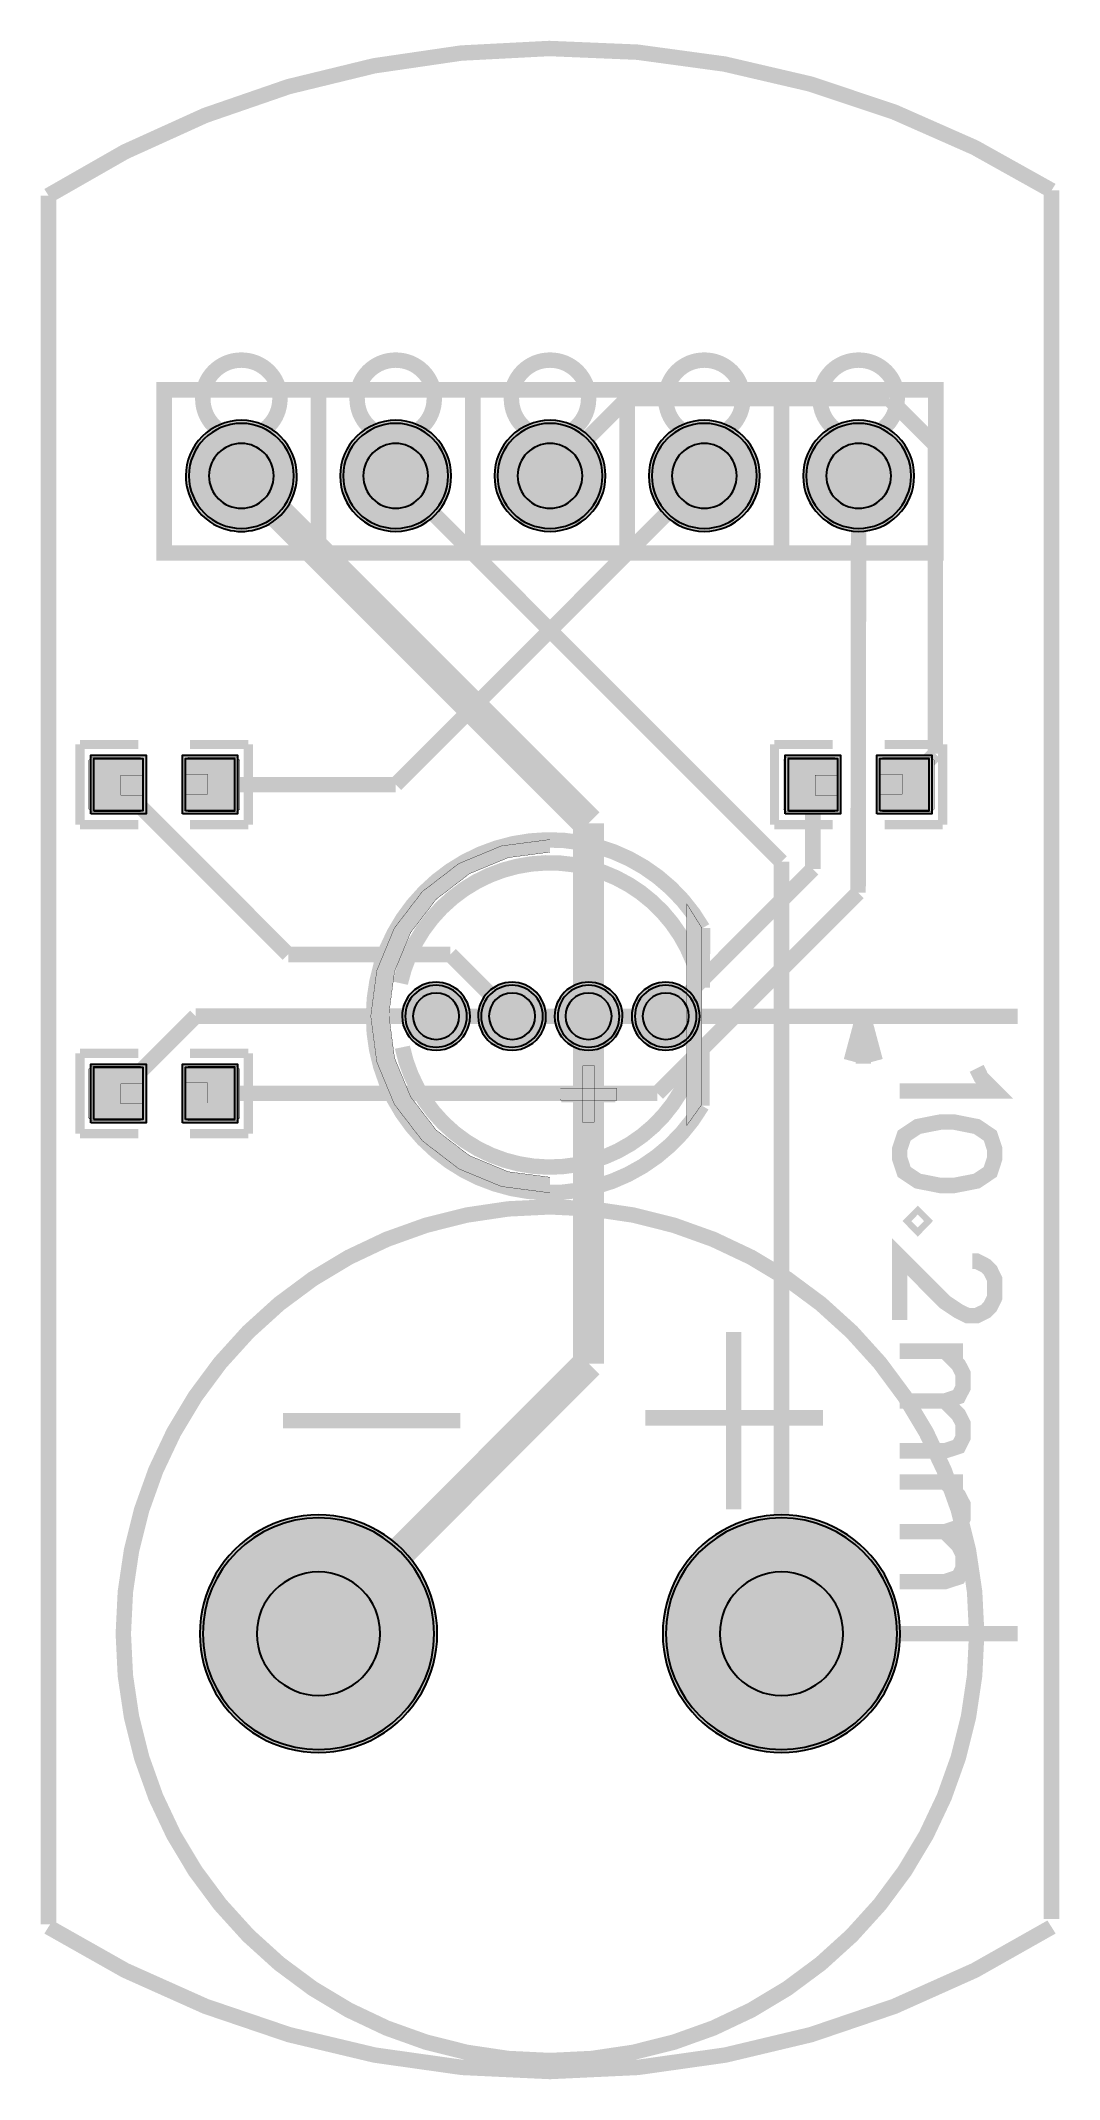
# Model space of a CAD drawing. Header units: millimetres. Extents: x -2 to 14.7, y -30.2 to 3.3.
import ezdxf

# ---------------------------------------------------------------- set-up
doc = ezdxf.new("R2010")
doc.units = ezdxf.units.MM
doc.header["$MEASUREMENT"] = 0
for name, color, linetype, true_color in [('Board-Outline-Layer', 7, 'Continuous', 0xff00ff), ('Bottom-Layer', 7, 'Continuous', 0x0000ff), ('Bottom-Paste-Mask-Layer', 7, 'Continuous', 0x800000), ('Bottom-Solder-Mask-Layer', 7, 'Continuous', 0xaa00ff), ('Document-Layer', 7, 'Continuous', 0xffffff), ('Hole-Layer', 7, 'Continuous', 0x222222), ('Multi-Layer', 7, 'Continuous', 0xc0c0c0), ('Top-Layer', 7, 'Continuous', 0xff0000), ('Top-Paste-Mask-Layer', 7, 'Continuous', 0x808080), ('Top-Silkscreen-Layer', 7, 'Continuous', 0xffcc00), ('Top-Solder-Mask-Layer', 7, 'Continuous', 0x800080)]:
    doc.layers.add(name, color=color, linetype=linetype, true_color=true_color)

msp = doc.modelspace()

# ---------------------------------------------------------------- hatches: boundary and pattern name
at = {"layer": 'Bottom-Layer'}
for points in [[(0.40640081280162554, -3.8100076200152406, 1), (2.1336042672085345, -3.8100076200152406, 1)], [(2.946405892811786, -3.8100076200152406, 1), (4.6736093472186955, -3.8100076200152406, 1)], [(5.486410972821946, -3.8100076200152406, 1), (7.213614427228856, -3.8100076200152406, 1)], [(8.026416052832108, -3.8100076200152406, 1), (9.753619507239016, -3.8100076200152406, 1)], [(10.566421132842267, -3.8100076200152406, 1), (12.293624587249175, -3.8100076200152406, 1)], [(3.966979933959869, -12.700025400050801, 1), (4.9829819659639325, -12.700025400050801, 1)], [(5.216916433832869, -12.700025400050801, 1), (6.232918465836932, -12.700025400050801, 1)], [(6.477012954025909, -12.700025400050801, 1), (7.493014986029973, -12.700025400050801, 1)], [(7.74701549403099, -12.700025400050801, 1), (8.763017526035053, -12.700025400050801, 1)], [(0.6350012700025398, -22.860045720091442, 1), (4.44500889001778, -22.860045720091442, 1)], [(8.25501651003302, -22.860045720091442, 1), (12.065024130048261, -22.860045720091442, 1)]]:
    msp.add_hatch(color=256, dxfattribs=at).paths.add_polyline_path(points)
at = {"layer": 'Bottom-Paste-Mask-Layer'}
for points in [[(0.40640081280162554, -3.8100076200152406, 1), (2.1336042672085345, -3.8100076200152406, 1)], [(2.946405892811786, -3.8100076200152406, 1), (4.6736093472186955, -3.8100076200152406, 1)], [(5.486410972821946, -3.8100076200152406, 1), (7.213614427228856, -3.8100076200152406, 1)], [(8.026416052832108, -3.8100076200152406, 1), (9.753619507239016, -3.8100076200152406, 1)], [(10.566421132842267, -3.8100076200152406, 1), (12.293624587249175, -3.8100076200152406, 1)], [(3.966979933959869, -12.700025400050801, 1), (4.9829819659639325, -12.700025400050801, 1)], [(5.216916433832869, -12.700025400050801, 1), (6.232918465836932, -12.700025400050801, 1)], [(6.477012954025909, -12.700025400050801, 1), (7.493014986029973, -12.700025400050801, 1)], [(7.74701549403099, -12.700025400050801, 1), (8.763017526035053, -12.700025400050801, 1)], [(0.6350012700025398, -22.860045720091442, 1), (4.44500889001778, -22.860045720091442, 1)], [(8.25501651003302, -22.860045720091442, 1), (12.065024130048261, -22.860045720091442, 1)]]:
    msp.add_hatch(color=256, dxfattribs=at).paths.add_polyline_path(points)
at = {"layer": 'Bottom-Solder-Mask-Layer'}
for points in [[(0.35560071120142234, -3.8100076200152406, 1), (2.184404368808738, -3.8100076200152406, 1)], [(2.895605791211583, -3.8100076200152406, 1), (4.724409448818898, -3.8100076200152406, 1)], [(5.435610871221743, -3.8100076200152406, 1), (7.264414528829058, -3.8100076200152406, 1)], [(7.975615951231904, -3.8100076200152406, 1), (9.80441960883922, -3.8100076200152406, 1)], [(10.515621031242063, -3.8100076200152406, 1), (12.34442468884938, -3.8100076200152406, 1)], [(3.9161798323596653, -12.700025400050801, 1), (5.033782067564136, -12.700025400050801, 1)], [(5.166116332232665, -12.700025400050801, 1), (6.283718567437136, -12.700025400050801, 1)], [(6.426212852425706, -12.700025400050801, 1), (7.543815087630176, -12.700025400050801, 1)], [(7.696215392430786, -12.700025400050801, 1), (8.813817627635256, -12.700025400050801, 1)], [(0.5849885699771398, -22.860045720091442, 1), (4.49502159004318, -22.860045720091442, 1)], [(8.20500381000762, -22.860045720091442, 1), (12.115036830073661, -22.860045720091442, 1)]]:
    msp.add_hatch(color=256, dxfattribs=at).paths.add_polyline_path(points)
at = {"layer": 'Document-Layer'}
for points in [[(6.350012700025401, -9.800025400050801), (6.350012700025401, -10.000025400050802), (5.664145517512168, -10.0903215276419), (5.025019050038102, -10.355056378541265), (4.476188710155132, -10.776188710155132), (4.055056378541263, -11.325019050038103), (3.7903215276418982, -11.964145517512168), (3.7000254000508006, -12.650012700025401), (3.7000254000508006, -12.700025400050801), (3.7000254000508006, -12.7000508001016), (3.7903215276418982, -13.385917982614833), (4.055056378541264, -14.025044450088902), (4.476188710155132, -14.573874789971871), (5.0250190500381, -14.995007121585738), (5.664145517512169, -15.259741972485104), (6.350012700025401, -15.350038100076201), (6.350012700025401, -15.600025400050802), (6.300025400050801, -15.600025400050802), (5.549450169253491, -15.5012102962891), (4.850025400050799, -15.211499071025672), (4.249415734609813, -14.75063506549179), (3.7885517290759285, -14.150025400050803), (3.498840503812502, -13.450600630848111), (3.4000254000508003, -12.700025400050801), (3.4988405038125023, -11.949450169253492), (3.7885517290759285, -11.250025400050802), (4.249415734609814, -10.649415734609814), (4.850025400050801, -10.188551729075929), (5.5494501692534906, -9.898840503812503), (6.300025400050801, -9.800025400050801)], [(6.350012700025401, -9.800025400050801), (6.350012700025401, -10.000025400050802), (5.664145517512168, -10.0903215276419), (5.025019050038102, -10.355056378541265), (4.476188710155132, -10.776188710155132), (4.055056378541263, -11.325019050038103), (3.7903215276418982, -11.964145517512168), (3.7000254000508006, -12.650012700025401), (3.7000254000508006, -12.700025400050801), (3.7000254000508006, -12.7000508001016), (3.7903215276418982, -13.385917982614833), (4.055056378541264, -14.025044450088902), (4.476188710155132, -14.573874789971871), (5.0250190500381, -14.995007121585738), (5.664145517512169, -15.259741972485104), (6.350012700025401, -15.350038100076201), (6.350012700025401, -15.600025400050802), (6.300025400050801, -15.600025400050802), (5.549450169253491, -15.5012102962891), (4.850025400050799, -15.211499071025672), (4.249415734609813, -14.75063506549179), (3.7885517290759285, -14.150025400050803), (3.498840503812502, -13.450600630848111), (3.4000254000508003, -12.700025400050801), (3.4988405038125023, -11.949450169253492), (3.7885517290759285, -11.250025400050802), (4.249415734609814, -10.649415734609814), (4.850025400050801, -10.188551729075929), (5.5494501692534906, -9.898840503812503), (6.300025400050801, -9.800025400050801)], [(8.8500127000254, -11.250038100076202), (8.8500127000254, -14.150038100076202), (8.600025400050802, -14.5000254000508), (8.600025400050802, -10.850038100076201)], [(8.8500127000254, -11.250038100076202), (8.8500127000254, -14.150038100076202), (8.600025400050802, -14.5000254000508), (8.600025400050802, -10.850038100076201)], [(6.892532385064771, -14.448869697739397), (6.892532385064771, -13.518872237744477), (7.082550165100331, -13.518872237744477), (7.082550165100331, -14.438887477774957), (7.072567945135891, -14.448869697739397)], [(6.892532385064771, -14.448869697739397), (6.892532385064771, -13.518872237744477), (7.082550165100331, -13.518872237744477), (7.082550165100331, -14.438887477774957), (7.072567945135891, -14.448869697739397)], [(6.520116840233681, -13.890017780035562), (7.450114300228601, -13.890017780035562), (7.450114300228601, -14.080035560071122), (6.530099060198121, -14.080035560071122), (6.520116840233681, -14.070053340106682)], [(6.520116840233681, -13.890017780035562), (7.450114300228601, -13.890017780035562), (7.450114300228601, -14.080035560071122), (6.530099060198121, -14.080035560071122), (6.520116840233681, -14.070053340106682)]]:
    msp.add_hatch(color=256, dxfattribs=at).paths.add_polyline_path(points)
at = {"layer": 'Hole-Layer'}
for points in [[(0.7366014732029463, -3.8100076200152406, 1), (1.8034036068072137, -3.8100076200152406, 1)], [(3.276606553213107, -3.8100076200152406, 1), (4.343408686817375, -3.8100076200152406, 1)], [(5.816611633223267, -3.8100076200152406, 1), (6.883413766827535, -3.8100076200152406, 1)], [(8.356616713233429, -3.8100076200152406, 1), (9.423418846837695, -3.8100076200152406, 1)], [(10.896621793243588, -3.8100076200152406, 1), (11.963423926847854, -3.8100076200152406, 1)], [(4.094030988061977, -12.700025400050801, 1), (4.856032512065026, -12.700025400050801, 1)], [(5.344018288036577, -12.700025400050801, 1), (6.106019812039626, -12.700025400050801, 1)], [(6.603911607823217, -12.700025400050801, 1), (7.365913131826265, -12.700025400050801, 1)], [(7.873990347980695, -12.700025400050801, 1), (8.635991871983743, -12.700025400050801, 1)], [(1.524003048006096, -22.860045720091442, 1), (3.5560071120142243, -22.860045720091442, 1)], [(9.144018288036577, -22.860045720091442, 1), (11.176022352044704, -22.860045720091442, 1)]]:
    msp.add_hatch(color=256, dxfattribs=at).paths.add_polyline_path(points)
at = {"layer": 'Multi-Layer'}
for points in [[(0.40640081280162554, -3.8100076200152406, 1), (2.1336042672085345, -3.8100076200152406, 1)], [(0.40640081280162554, -3.8100076200152406, 1), (2.1336042672085345, -3.8100076200152406, 1)], [(0.40640081280162554, -3.8100076200152406, 1), (2.1336042672085345, -3.8100076200152406, 1)], [(2.946405892811786, -3.8100076200152406, 1), (4.6736093472186955, -3.8100076200152406, 1)], [(2.946405892811786, -3.8100076200152406, 1), (4.6736093472186955, -3.8100076200152406, 1)], [(2.946405892811786, -3.8100076200152406, 1), (4.6736093472186955, -3.8100076200152406, 1)], [(5.486410972821946, -3.8100076200152406, 1), (7.213614427228856, -3.8100076200152406, 1)], [(5.486410972821946, -3.8100076200152406, 1), (7.213614427228856, -3.8100076200152406, 1)], [(5.486410972821946, -3.8100076200152406, 1), (7.213614427228856, -3.8100076200152406, 1)], [(8.026416052832108, -3.8100076200152406, 1), (9.753619507239016, -3.8100076200152406, 1)], [(8.026416052832108, -3.8100076200152406, 1), (9.753619507239016, -3.8100076200152406, 1)], [(8.026416052832108, -3.8100076200152406, 1), (9.753619507239016, -3.8100076200152406, 1)], [(10.566421132842267, -3.8100076200152406, 1), (12.293624587249175, -3.8100076200152406, 1)], [(10.566421132842267, -3.8100076200152406, 1), (12.293624587249175, -3.8100076200152406, 1)], [(10.566421132842267, -3.8100076200152406, 1), (12.293624587249175, -3.8100076200152406, 1)], [(3.966979933959869, -12.700025400050801, 1), (4.9829819659639325, -12.700025400050801, 1)], [(3.966979933959869, -12.700025400050801, 1), (4.9829819659639325, -12.700025400050801, 1)], [(3.966979933959869, -12.700025400050801, 1), (4.9829819659639325, -12.700025400050801, 1)], [(5.216916433832869, -12.700025400050801, 1), (6.232918465836932, -12.700025400050801, 1)], [(5.216916433832869, -12.700025400050801, 1), (6.232918465836932, -12.700025400050801, 1)], [(5.216916433832869, -12.700025400050801, 1), (6.232918465836932, -12.700025400050801, 1)], [(6.477012954025909, -12.700025400050801, 1), (7.493014986029973, -12.700025400050801, 1)], [(6.477012954025909, -12.700025400050801, 1), (7.493014986029973, -12.700025400050801, 1)], [(6.477012954025909, -12.700025400050801, 1), (7.493014986029973, -12.700025400050801, 1)], [(7.74701549403099, -12.700025400050801, 1), (8.763017526035053, -12.700025400050801, 1)], [(7.74701549403099, -12.700025400050801, 1), (8.763017526035053, -12.700025400050801, 1)], [(7.74701549403099, -12.700025400050801, 1), (8.763017526035053, -12.700025400050801, 1)], [(0.6350012700025398, -22.860045720091442, 1), (4.44500889001778, -22.860045720091442, 1)], [(0.6350012700025398, -22.860045720091442, 1), (4.44500889001778, -22.860045720091442, 1)], [(0.6350012700025398, -22.860045720091442, 1), (4.44500889001778, -22.860045720091442, 1)], [(8.25501651003302, -22.860045720091442, 1), (12.065024130048261, -22.860045720091442, 1)], [(8.25501651003302, -22.860045720091442, 1), (12.065024130048261, -22.860045720091442, 1)], [(8.25501651003302, -22.860045720091442, 1), (12.065024130048261, -22.860045720091442, 1)]]:
    msp.add_hatch(color=256, dxfattribs=at).paths.add_polyline_path(points)
at = {"layer": 'Top-Layer'}
for points in [[(0.40640081280162554, -3.8100076200152406, 1), (2.1336042672085345, -3.8100076200152406, 1)], [(2.946405892811786, -3.8100076200152406, 1), (4.6736093472186955, -3.8100076200152406, 1)], [(5.486410972821946, -3.8100076200152406, 1), (7.213614427228856, -3.8100076200152406, 1)], [(8.026416052832108, -3.8100076200152406, 1), (9.753619507239016, -3.8100076200152406, 1)], [(10.566421132842267, -3.8100076200152406, 1), (12.293624587249175, -3.8100076200152406, 1)], [(-1.1566040132080266, -9.32202184404369), (-1.1566040132080266, -8.458013716027432), (-0.3501270002540006, -8.458013716027432), (-0.3501270002540006, -9.32202184404369)], [(0.3501270002540006, -9.32202184404369), (0.3501270002540006, -8.458013716027432), (1.1566040132080266, -8.458013716027432), (1.1566040132080266, -9.32202184404369)], [(10.273418846837695, -9.32202184404369), (10.273418846837695, -8.458013716027432), (11.079895859791721, -8.458013716027432), (11.079895859791721, -9.32202184404369)], [(11.780149860299723, -9.32202184404369), (11.780149860299723, -8.458013716027432), (12.58662687325375, -8.458013716027432), (12.58662687325375, -9.32202184404369)], [(3.966979933959869, -12.700025400050801, 1), (4.9829819659639325, -12.700025400050801, 1)], [(5.216916433832869, -12.700025400050801, 1), (6.232918465836932, -12.700025400050801, 1)], [(6.477012954025909, -12.700025400050801, 1), (7.493014986029973, -12.700025400050801, 1)], [(7.74701549403099, -12.700025400050801, 1), (8.763017526035053, -12.700025400050801, 1)], [(-1.1566040132080266, -14.40203200406401), (-1.1566040132080266, -13.538023876047754), (-0.3501270002540006, -13.538023876047754), (-0.3501270002540006, -14.40203200406401)], [(0.3501270002540006, -14.40203200406401), (0.3501270002540006, -13.538023876047754), (1.1566040132080266, -13.538023876047754), (1.1566040132080266, -14.40203200406401)], [(0.6350012700025398, -22.860045720091442, 1), (4.44500889001778, -22.860045720091442, 1)], [(8.25501651003302, -22.860045720091442, 1), (12.065024130048261, -22.860045720091442, 1)]]:
    msp.add_hatch(color=256, dxfattribs=at).paths.add_polyline_path(points)
at = {"layer": 'Top-Paste-Mask-Layer'}
for points in [[(0.40640081280162554, -3.8100076200152406, 1), (2.1336042672085345, -3.8100076200152406, 1)], [(2.946405892811786, -3.8100076200152406, 1), (4.6736093472186955, -3.8100076200152406, 1)], [(5.486410972821946, -3.8100076200152406, 1), (7.213614427228856, -3.8100076200152406, 1)], [(8.026416052832108, -3.8100076200152406, 1), (9.753619507239016, -3.8100076200152406, 1)], [(10.566421132842267, -3.8100076200152406, 1), (12.293624587249175, -3.8100076200152406, 1)], [(-1.1950215900431804, -9.340005080010162), (-1.2450088900177803, -9.289992379984762), (-1.2450088900177803, -8.489992379984761), (-1.1950215900431804, -8.44000508001016), (-0.3950215900431801, -8.44000508001016), (-0.34500889001778007, -8.489992379984761), (-0.34500889001778007, -8.732029464058929), (-0.7150114300228602, -8.732029464058929), (-0.7150114300228602, -9.06202692405385), (-0.34500889001778007, -9.06202692405385), (-0.34500889001778007, -9.289992379984762), (-0.3950215900431801, -9.340005080010162)], [(-1.1950215900431804, -9.340005080010162), (-1.2450088900177803, -9.289992379984762), (-1.2450088900177803, -8.489992379984761), (-1.1950215900431804, -8.44000508001016), (-0.3950215900431801, -8.44000508001016), (-0.34500889001778007, -8.489992379984761), (-0.34500889001778007, -8.732029464058929), (-0.7150114300228602, -8.732029464058929), (-0.7150114300228602, -9.06202692405385), (-0.34500889001778007, -9.06202692405385), (-0.34500889001778007, -9.289992379984762), (-0.3950215900431801, -9.340005080010162)], [(1.1950215900431804, -8.440030480060962), (1.2450088900177803, -8.490043180086362), (1.2450088900177803, -9.29004318008636), (1.1950215900431804, -9.340030480060962), (0.3950215900431801, -9.340030480060962), (0.34500889001778007, -9.29004318008636), (0.34500889001778007, -9.048006096012193), (0.7150114300228602, -9.048006096012193), (0.7150114300228602, -8.718008636017274), (0.34500889001778007, -8.718008636017274), (0.34500889001778007, -8.490043180086362), (0.3950215900431801, -8.440030480060962)], [(1.1950215900431804, -8.440030480060962), (1.2450088900177803, -8.490043180086362), (1.2450088900177803, -9.29004318008636), (1.1950215900431804, -9.340030480060962), (0.3950215900431801, -9.340030480060962), (0.34500889001778007, -9.29004318008636), (0.34500889001778007, -9.048006096012193), (0.7150114300228602, -9.048006096012193), (0.7150114300228602, -8.718008636017274), (0.34500889001778007, -8.718008636017274), (0.34500889001778007, -8.490043180086362), (0.3950215900431801, -8.440030480060962)], [(10.235001270002542, -9.340005080010162), (10.18501397002794, -9.289992379984762), (10.18501397002794, -8.489992379984761), (10.235001270002542, -8.44000508001016), (11.035001270002542, -8.44000508001016), (11.08501397002794, -8.489992379984761), (11.08501397002794, -8.732029464058929), (10.715011430022862, -8.732029464058929), (10.715011430022862, -9.06202692405385), (11.08501397002794, -9.06202692405385), (11.08501397002794, -9.289992379984762), (11.035001270002542, -9.340005080010162)], [(10.235001270002542, -9.340005080010162), (10.18501397002794, -9.289992379984762), (10.18501397002794, -8.489992379984761), (10.235001270002542, -8.44000508001016), (11.035001270002542, -8.44000508001016), (11.08501397002794, -8.489992379984761), (11.08501397002794, -8.732029464058929), (10.715011430022862, -8.732029464058929), (10.715011430022862, -9.06202692405385), (11.08501397002794, -9.06202692405385), (11.08501397002794, -9.289992379984762), (11.035001270002542, -9.340005080010162)], [(12.625044450088902, -8.440030480060962), (12.675031750063502, -8.490043180086362), (12.675031750063502, -9.29004318008636), (12.625044450088902, -9.340030480060962), (11.825044450088901, -9.340030480060962), (11.775031750063501, -9.29004318008636), (11.775031750063501, -9.048006096012193), (12.145034290068581, -9.048006096012193), (12.145034290068581, -8.718008636017274), (11.775031750063501, -8.718008636017274), (11.775031750063501, -8.490043180086362), (11.825044450088901, -8.440030480060962)], [(12.625044450088902, -8.440030480060962), (12.675031750063502, -8.490043180086362), (12.675031750063502, -9.29004318008636), (12.625044450088902, -9.340030480060962), (11.825044450088901, -9.340030480060962), (11.775031750063501, -9.29004318008636), (11.775031750063501, -9.048006096012193), (12.145034290068581, -9.048006096012193), (12.145034290068581, -8.718008636017274), (11.775031750063501, -8.718008636017274), (11.775031750063501, -8.490043180086362), (11.825044450088901, -8.440030480060962)], [(3.966979933959869, -12.700025400050801, 1), (4.9829819659639325, -12.700025400050801, 1)], [(5.216916433832869, -12.700025400050801, 1), (6.232918465836932, -12.700025400050801, 1)], [(6.477012954025909, -12.700025400050801, 1), (7.493014986029973, -12.700025400050801, 1)], [(7.74701549403099, -12.700025400050801, 1), (8.763017526035053, -12.700025400050801, 1)], [(-1.1950215900431804, -14.420015240030482), (-1.2450088900177803, -14.370002540005082), (-1.2450088900177803, -13.570002540005081), (-1.1950215900431804, -13.520015240030482), (-0.3950215900431801, -13.520015240030482), (-0.34500889001778007, -13.570002540005081), (-0.34500889001778007, -13.81203962407925), (-0.7150114300228602, -13.81203962407925), (-0.7150114300228602, -14.14203708407417), (-0.34500889001778007, -14.14203708407417), (-0.34500889001778007, -14.370002540005082), (-0.3950215900431801, -14.420015240030482)], [(-1.1950215900431804, -14.420015240030482), (-1.2450088900177803, -14.370002540005082), (-1.2450088900177803, -13.570002540005081), (-1.1950215900431804, -13.520015240030482), (-0.3950215900431801, -13.520015240030482), (-0.34500889001778007, -13.570002540005081), (-0.34500889001778007, -13.81203962407925), (-0.7150114300228602, -13.81203962407925), (-0.7150114300228602, -14.14203708407417), (-0.34500889001778007, -14.14203708407417), (-0.34500889001778007, -14.370002540005082), (-0.3950215900431801, -14.420015240030482)], [(1.1950215900431804, -13.520040640081282), (1.2450088900177803, -13.570053340106682), (1.2450088900177803, -14.370053340106683), (1.1950215900431804, -14.420040640081282), (0.3950215900431801, -14.420040640081282), (0.34500889001778007, -14.370053340106683), (0.34500889001778007, -14.128016256032513), (0.7150114300228602, -14.128016256032513), (0.7150114300228602, -13.798018796037594), (0.34500889001778007, -13.798018796037594), (0.34500889001778007, -13.570053340106682), (0.3950215900431801, -13.520040640081282)], [(1.1950215900431804, -13.520040640081282), (1.2450088900177803, -13.570053340106682), (1.2450088900177803, -14.370053340106683), (1.1950215900431804, -14.420040640081282), (0.3950215900431801, -14.420040640081282), (0.34500889001778007, -14.370053340106683), (0.34500889001778007, -14.128016256032513), (0.7150114300228602, -14.128016256032513), (0.7150114300228602, -13.798018796037594), (0.34500889001778007, -13.798018796037594), (0.34500889001778007, -13.570053340106682), (0.3950215900431801, -13.520040640081282)], [(0.6350012700025398, -22.860045720091442, 1), (4.44500889001778, -22.860045720091442, 1)], [(8.25501651003302, -22.860045720091442, 1), (12.065024130048261, -22.860045720091442, 1)]]:
    msp.add_hatch(color=256, dxfattribs=at).paths.add_polyline_path(points)
at = {"layer": 'Top-Solder-Mask-Layer'}
for points in [[(0.35560071120142234, -3.8100076200152406, 1), (2.184404368808738, -3.8100076200152406, 1)], [(2.895605791211583, -3.8100076200152406, 1), (4.724409448818898, -3.8100076200152406, 1)], [(5.435610871221743, -3.8100076200152406, 1), (7.264414528829058, -3.8100076200152406, 1)], [(7.975615951231904, -3.8100076200152406, 1), (9.80441960883922, -3.8100076200152406, 1)], [(10.515621031242063, -3.8100076200152406, 1), (12.34442468884938, -3.8100076200152406, 1)], [(-1.20740411480823, -9.372821945643892), (-1.20740411480823, -8.407213614427231), (-0.2993268986537974, -8.407213614427231), (-0.2993268986537974, -9.372821945643892)], [(0.2993268986537974, -9.372821945643892), (0.2993268986537974, -8.407213614427231), (1.20740411480823, -8.407213614427231), (1.20740411480823, -9.372821945643892)], [(10.22261874523749, -9.372821945643892), (10.22261874523749, -8.407213614427231), (11.130695961391925, -8.407213614427231), (11.130695961391925, -9.372821945643892)], [(11.729349758699518, -9.372821945643892), (11.729349758699518, -8.407213614427231), (12.637426974853952, -8.407213614427231), (12.637426974853952, -9.372821945643892)], [(3.9161798323596653, -12.700025400050801, 1), (5.033782067564136, -12.700025400050801, 1)], [(5.166116332232665, -12.700025400050801, 1), (6.283718567437136, -12.700025400050801, 1)], [(6.426212852425706, -12.700025400050801, 1), (7.543815087630176, -12.700025400050801, 1)], [(7.696215392430786, -12.700025400050801, 1), (8.813817627635256, -12.700025400050801, 1)], [(-1.20740411480823, -14.452832105664212), (-1.20740411480823, -13.487223774447552), (-0.2993268986537974, -13.487223774447552), (-0.2993268986537974, -14.452832105664212)], [(0.2993268986537974, -14.452832105664212), (0.2993268986537974, -13.487223774447552), (1.20740411480823, -13.487223774447552), (1.20740411480823, -14.452832105664212)], [(0.5849885699771398, -22.860045720091442, 1), (4.49502159004318, -22.860045720091442, 1)], [(8.20500381000762, -22.860045720091442, 1), (12.115036830073661, -22.860045720091442, 1)]]:
    msp.add_hatch(color=256, dxfattribs=at).paths.add_polyline_path(points)

# ---------------------------------------------------------------- linework, layer by layer
at = {"layer": 'Board-Outline-Layer', "const_width": 0.25400050800101603}
for points in [[(-1.9050038100076203, 0.8026517653035312, -0.288), (14.60502921005842, 0.8862153924307867)], [(14.605029210058404, -27.686055372110754, -0.288), (-1.9050038100076203, -27.686055372110747)]]:
    msp.add_lwpolyline(points, format="xyb", dxfattribs=at)
for points in [[(14.605029210058422, -27.55626873253747), (14.605029210058422, 0.8862153924307851)], [(-1.9050038100076203, -27.639832359664723), (-1.9050038100076203, 0.8026517653035307)]]:
    msp.add_lwpolyline(points, dxfattribs=at)
at = {"layer": 'Bottom-Layer'}
for points in [[(0.40640081280162565, -3.8100076200152406, 1), (2.133604267208535, -3.8100076200152406, 1)], [(3.966979933959869, -12.700025400050801, 1), (4.982981965963933, -12.700025400050801, 1)], [(5.216916433832869, -12.700025400050801, 1), (6.232918465836933, -12.700025400050801, 1)], [(6.477012954025909, -12.700025400050801, 1), (7.493014986029973, -12.700025400050801, 1)], [(7.747015494030989, -12.700025400050801, 1), (8.763017526035053, -12.700025400050801, 1)], [(0.63500127000254, -22.860045720091442, 1), (4.445008890017781, -22.860045720091442, 1)], [(8.255016510033022, -22.860045720091442, 1), (12.065024130048261, -22.860045720091442, 1)]]:
    msp.add_lwpolyline(points, format="xyb", close=True, dxfattribs=at)
for points in [[(2.946405892811786, -3.8100076202894133, 1), (4.673609347218695, -3.810007620289414), (4.673609347218695, -3.8100076197410675, 1), (2.946405892811786, -3.8100076197410675)], [(5.486410972821947, -3.810007620563587, 1), (7.213614427228855, -3.8100076205635873), (7.213614427228855, -3.810007619466894, 1), (5.486410972821947, -3.8100076194668935)], [(8.026416052832108, -3.810007620563587, 1), (9.753619507239016, -3.8100076205635873), (9.753619507239016, -3.810007619466894, 1), (8.026416052832108, -3.8100076194668935)], [(10.566421132842267, -3.810007620563587, 1), (12.293624587249175, -3.8100076205635873), (12.293624587249175, -3.810007619466894, 1), (10.566421132842267, -3.8100076194668935)]]:
    msp.add_lwpolyline(points, format="xyb", dxfattribs=at)
for points, const_width in [([(6.985013970027941, -9.525019050038102), (1.27000254000508, -3.8100076200152406)], 0.5080010160020321), ([(10.16002032004064, -10.16002032004064), (3.8100076200152406, -3.8100076200152406)], 0.25400050800101603), ([(6.985013970027941, -12.700025400050801), (6.985013970027941, -9.525019050038102)], 0.5080010160020321), ([(10.16002032004064, -22.860045720091442), (10.16002032004064, -10.16002032004064)], 0.25400050800101603), ([(6.985013970027941, -18.415036830073664), (6.985013970027941, -12.700025400050801)], 0.5080010160020321), ([(2.54000508001016, -22.860045720091442), (6.985013970027941, -18.415036830073664)], 0.5080010160020321)]:
    msp.add_lwpolyline(points, dxfattribs=dict(at, const_width=const_width))
at = {"layer": 'Bottom-Paste-Mask-Layer'}
for points in [[(0.40640081280162565, -3.8100076200152406, 1), (2.133604267208535, -3.8100076200152406, 1)], [(3.966979933959869, -12.700025400050801, 1), (4.982981965963933, -12.700025400050801, 1)], [(5.216916433832869, -12.700025400050801, 1), (6.232918465836933, -12.700025400050801, 1)], [(6.477012954025909, -12.700025400050801, 1), (7.493014986029973, -12.700025400050801, 1)], [(7.747015494030989, -12.700025400050801, 1), (8.763017526035053, -12.700025400050801, 1)], [(0.63500127000254, -22.860045720091442, 1), (4.445008890017781, -22.860045720091442, 1)], [(8.255016510033022, -22.860045720091442, 1), (12.065024130048261, -22.860045720091442, 1)]]:
    msp.add_lwpolyline(points, format="xyb", close=True, dxfattribs=at)
for points in [[(2.946405892811786, -3.8100076202894133, 1), (4.673609347218695, -3.810007620289414), (4.673609347218695, -3.8100076197410675, 1), (2.946405892811786, -3.8100076197410675)], [(5.486410972821947, -3.810007620563587, 1), (7.213614427228855, -3.8100076205635873), (7.213614427228855, -3.810007619466894, 1), (5.486410972821947, -3.8100076194668935)], [(8.026416052832108, -3.810007620563587, 1), (9.753619507239016, -3.8100076205635873), (9.753619507239016, -3.810007619466894, 1), (8.026416052832108, -3.8100076194668935)], [(10.566421132842267, -3.810007620563587, 1), (12.293624587249175, -3.8100076205635873), (12.293624587249175, -3.810007619466894, 1), (10.566421132842267, -3.8100076194668935)]]:
    msp.add_lwpolyline(points, format="xyb", dxfattribs=at)
at = {"layer": 'Bottom-Solder-Mask-Layer'}
for points in [[(0.35560071120142256, -3.8100076168191004, 1), (2.184404368808738, -3.810007625617882), (2.184404368808738, -3.8100076232113804, 1), (0.35560071120142267, -3.8100076144125996)], [(3.9161798323596657, -12.7000253990854, 1), (5.033782067564136, -12.700025401396548), (5.033782067564136, -12.700025401016203, 1), (3.9161798323596657, -12.700025398705055)], [(5.166116332232666, -12.7000253990854, 1), (6.283718567437136, -12.700025401396548), (6.283718567437136, -12.700025401016203, 1), (5.166116332232666, -12.700025398705055)], [(6.426212852425706, -12.7000253990854, 1), (7.543815087630176, -12.700025401396548), (7.543815087630176, -12.700025401016203, 1), (6.426212852425706, -12.700025398705055)], [(0.58498856997714, -22.86004569783766, 1), (4.495021590043181, -22.86004573903655), (4.495021590043181, -22.860045742345225, 1), (0.5849885699771404, -22.860045701146333)], [(8.205003810007621, -22.86004569783766, 1), (12.115036830073661, -22.86004573903655), (12.115036830073661, -22.860045742345225, 1), (8.205003810007621, -22.860045701146333)]]:
    msp.add_lwpolyline(points, format="xyb", dxfattribs=at)
for points in [[(2.8956057912115827, -3.8100076200152406, 1), (4.724409448818899, -3.8100076200152406, 1)], [(5.435610871221742, -3.8100076200152406, 1), (7.264414528829059, -3.8100076200152406, 1)], [(7.975615951231903, -3.8100076200152406, 1), (9.80441960883922, -3.8100076200152406, 1)], [(10.515621031242063, -3.8100076200152406, 1), (12.34442468884938, -3.8100076200152406, 1)], [(7.696215392430786, -12.700025400050801, 1), (8.813817627635258, -12.700025400050801, 1)]]:
    msp.add_lwpolyline(points, format="xyb", close=True, dxfattribs=at)
at = {"layer": 'Document-Layer', "const_width": 0.005080010160020321}
for points in [[(6.350012700025401, -9.800025400050801), (6.350012700025401, -10.000025400050802), (5.664145517512168, -10.0903215276419), (5.025019050038102, -10.355056378541265), (4.476188710155132, -10.776188710155132), (4.055056378541263, -11.325019050038103), (3.7903215276418982, -11.964145517512168), (3.7000254000508006, -12.650012700025401), (3.7000254000508006, -12.700025400050801), (3.7000254000508006, -12.7000508001016), (3.7903215276418982, -13.385917982614833), (4.055056378541264, -14.025044450088902), (4.476188710155132, -14.573874789971871), (5.0250190500381, -14.995007121585738), (5.664145517512169, -15.259741972485104), (6.350012700025401, -15.350038100076201), (6.350012700025401, -15.600025400050802), (6.300025400050801, -15.600025400050802), (5.549450169253491, -15.5012102962891), (4.850025400050799, -15.211499071025672), (4.249415734609813, -14.75063506549179), (3.7885517290759285, -14.150025400050803), (3.498840503812502, -13.450600630848111), (3.4000254000508003, -12.700025400050801), (3.4988405038125023, -11.949450169253492), (3.7885517290759285, -11.250025400050802), (4.249415734609814, -10.649415734609814), (4.850025400050801, -10.188551729075929), (5.5494501692534906, -9.898840503812503), (6.300025400050801, -9.800025400050801)], [(6.350012700025401, -9.800025400050801), (6.350012700025401, -10.000025400050802), (5.664145517512168, -10.0903215276419), (5.025019050038102, -10.355056378541265), (4.476188710155132, -10.776188710155132), (4.055056378541263, -11.325019050038103), (3.7903215276418982, -11.964145517512168), (3.7000254000508006, -12.650012700025401), (3.7000254000508006, -12.700025400050801), (3.7000254000508006, -12.7000508001016), (3.7903215276418982, -13.385917982614833), (4.055056378541264, -14.025044450088902), (4.476188710155132, -14.573874789971871), (5.0250190500381, -14.995007121585738), (5.664145517512169, -15.259741972485104), (6.350012700025401, -15.350038100076201), (6.350012700025401, -15.600025400050802), (6.300025400050801, -15.600025400050802), (5.549450169253491, -15.5012102962891), (4.850025400050799, -15.211499071025672), (4.249415734609813, -14.75063506549179), (3.7885517290759285, -14.150025400050803), (3.498840503812502, -13.450600630848111), (3.4000254000508003, -12.700025400050801), (3.4988405038125023, -11.949450169253492), (3.7885517290759285, -11.250025400050802), (4.249415734609814, -10.649415734609814), (4.850025400050801, -10.188551729075929), (5.5494501692534906, -9.898840503812503), (6.300025400050801, -9.800025400050801)], [(8.8500127000254, -11.250038100076202), (8.8500127000254, -14.150038100076202), (8.600025400050802, -14.5000254000508), (8.600025400050802, -10.850038100076201)], [(8.8500127000254, -11.250038100076202), (8.8500127000254, -14.150038100076202), (8.600025400050802, -14.5000254000508), (8.600025400050802, -10.850038100076201)], [(6.892532385064771, -14.448869697739397), (6.892532385064771, -13.518872237744477), (7.082550165100331, -13.518872237744477), (7.082550165100331, -14.438887477774957), (7.072567945135891, -14.448869697739397)], [(6.892532385064771, -14.448869697739397), (6.892532385064771, -13.518872237744477), (7.082550165100331, -13.518872237744477), (7.082550165100331, -14.438887477774957), (7.072567945135891, -14.448869697739397)], [(6.520116840233681, -13.890017780035562), (7.450114300228601, -13.890017780035562), (7.450114300228601, -14.080035560071122), (6.530099060198121, -14.080035560071122), (6.520116840233681, -14.070053340106682)], [(6.520116840233681, -13.890017780035562), (7.450114300228601, -13.890017780035562), (7.450114300228601, -14.080035560071122), (6.530099060198121, -14.080035560071122), (6.520116840233681, -14.070053340106682)]]:
    msp.add_lwpolyline(points, close=True, dxfattribs=at)
at = {"layer": 'Hole-Layer'}
msp.add_lwpolyline([(0.7366014732029466, -3.8100076177679916, 1), (1.8034036068072137, -3.8100076213406693), (1.8034036068072137, -3.810007622262489, 1), (0.7366014732029466, -3.8100076186898115)], format="xyb", dxfattribs=at)
for points in [[(3.2766065532131066, -3.8100076200152406, 1), (4.343408686817375, -3.8100076200152406, 1)], [(5.816611633223267, -3.8100076200152406, 1), (6.883413766827535, -3.8100076200152406, 1)], [(8.356616713233427, -3.8100076200152406, 1), (9.423418846837695, -3.8100076200152406, 1)], [(10.896621793243588, -3.8100076200152406, 1), (11.963423926847856, -3.8100076200152406, 1)], [(4.094030988061977, -12.700025400050801, 1), (4.856032512065025, -12.700025400050801, 1)], [(5.344018288036577, -12.700025400050801, 1), (6.106019812039625, -12.700025400050801, 1)], [(6.603911607823217, -12.700025400050801, 1), (7.3659131318262645, -12.700025400050801, 1)], [(7.873990347980696, -12.700025400050801, 1), (8.635991871983745, -12.700025400050801, 1)], [(1.5240030480060962, -22.860045720091442, 1), (3.5560071120142247, -22.860045720091442, 1)], [(9.144018288036577, -22.860045720091442, 1), (11.176022352044706, -22.860045720091442, 1)]]:
    msp.add_lwpolyline(points, format="xyb", close=True, dxfattribs=at)
at = {"layer": 'Multi-Layer'}
for points in [[(0.40640081280162565, -3.8100076200152406, 1), (2.133604267208535, -3.8100076200152406, 1)], [(0.40640081280162565, -3.8100076200152406, 1), (2.133604267208535, -3.8100076200152406, 1)], [(0.40640081280162565, -3.8100076200152406, 1), (2.133604267208535, -3.8100076200152406, 1)], [(3.966979933959869, -12.700025400050801, 1), (4.982981965963933, -12.700025400050801, 1)], [(3.966979933959869, -12.700025400050801, 1), (4.982981965963933, -12.700025400050801, 1)], [(3.966979933959869, -12.700025400050801, 1), (4.982981965963933, -12.700025400050801, 1)], [(5.216916433832869, -12.700025400050801, 1), (6.232918465836933, -12.700025400050801, 1)], [(5.216916433832869, -12.700025400050801, 1), (6.232918465836933, -12.700025400050801, 1)], [(5.216916433832869, -12.700025400050801, 1), (6.232918465836933, -12.700025400050801, 1)], [(6.477012954025909, -12.700025400050801, 1), (7.493014986029973, -12.700025400050801, 1)], [(6.477012954025909, -12.700025400050801, 1), (7.493014986029973, -12.700025400050801, 1)], [(6.477012954025909, -12.700025400050801, 1), (7.493014986029973, -12.700025400050801, 1)], [(7.747015494030989, -12.700025400050801, 1), (8.763017526035053, -12.700025400050801, 1)], [(7.747015494030989, -12.700025400050801, 1), (8.763017526035053, -12.700025400050801, 1)], [(7.747015494030989, -12.700025400050801, 1), (8.763017526035053, -12.700025400050801, 1)], [(0.63500127000254, -22.860045720091442, 1), (4.445008890017781, -22.860045720091442, 1)], [(0.63500127000254, -22.860045720091442, 1), (4.445008890017781, -22.860045720091442, 1)], [(0.63500127000254, -22.860045720091442, 1), (4.445008890017781, -22.860045720091442, 1)], [(8.255016510033022, -22.860045720091442, 1), (12.065024130048261, -22.860045720091442, 1)], [(8.255016510033022, -22.860045720091442, 1), (12.065024130048261, -22.860045720091442, 1)], [(8.255016510033022, -22.860045720091442, 1), (12.065024130048261, -22.860045720091442, 1)]]:
    msp.add_lwpolyline(points, format="xyb", close=True, dxfattribs=at)
for points in [[(2.946405892811786, -3.8100076202894133, 1), (4.673609347218695, -3.810007620289414), (4.673609347218695, -3.8100076197410675, 1), (2.946405892811786, -3.8100076197410675)], [(2.946405892811786, -3.8100076202894133, 1), (4.673609347218695, -3.810007620289414), (4.673609347218695, -3.8100076197410675, 1), (2.946405892811786, -3.8100076197410675)], [(2.946405892811786, -3.8100076202894133, 1), (4.673609347218695, -3.810007620289414), (4.673609347218695, -3.8100076197410675, 1), (2.946405892811786, -3.8100076197410675)], [(5.486410972821947, -3.810007620563587, 1), (7.213614427228855, -3.8100076205635873), (7.213614427228855, -3.810007619466894, 1), (5.486410972821947, -3.8100076194668935)], [(5.486410972821947, -3.810007620563587, 1), (7.213614427228855, -3.8100076205635873), (7.213614427228855, -3.810007619466894, 1), (5.486410972821947, -3.8100076194668935)], [(5.486410972821947, -3.810007620563587, 1), (7.213614427228855, -3.8100076205635873), (7.213614427228855, -3.810007619466894, 1), (5.486410972821947, -3.8100076194668935)], [(8.026416052832108, -3.810007620563587, 1), (9.753619507239016, -3.8100076205635873), (9.753619507239016, -3.810007619466894, 1), (8.026416052832108, -3.8100076194668935)], [(8.026416052832108, -3.810007620563587, 1), (9.753619507239016, -3.8100076205635873), (9.753619507239016, -3.810007619466894, 1), (8.026416052832108, -3.8100076194668935)], [(8.026416052832108, -3.810007620563587, 1), (9.753619507239016, -3.8100076205635873), (9.753619507239016, -3.810007619466894, 1), (8.026416052832108, -3.8100076194668935)], [(10.566421132842267, -3.810007620563587, 1), (12.293624587249175, -3.8100076205635873), (12.293624587249175, -3.810007619466894, 1), (10.566421132842267, -3.8100076194668935)], [(10.566421132842267, -3.810007620563587, 1), (12.293624587249175, -3.8100076205635873), (12.293624587249175, -3.810007619466894, 1), (10.566421132842267, -3.8100076194668935)], [(10.566421132842267, -3.810007620563587, 1), (12.293624587249175, -3.8100076205635873), (12.293624587249175, -3.810007619466894, 1), (10.566421132842267, -3.8100076194668935)]]:
    msp.add_lwpolyline(points, format="xyb", dxfattribs=at)
at = {"layer": 'Top-Layer', "const_width": 0.25400050800101603}
for points in [[(7.620015240030481, -2.54000508001016), (6.350012700025401, -3.8100076200152406)], [(11.92938785877572, -2.54000508001016), (7.620015240030481, -2.54000508001016)], [(12.691389382778768, -3.3020066040132083), (11.92938785877572, -2.54000508001016)], [(12.691389382778768, -8.38201676403353), (12.691389382778768, -3.3020066040132083)], [(3.8100076200152406, -8.890017780035562), (8.890017780035562, -3.8100076200152406)], [(11.421386842773687, -10.668021336042674), (11.430022860045721, -3.8100076200152406)], [(12.183388366776736, -8.890017780035562), (12.691389382778768, -8.38201676403353)], [(-0.7533655067310137, -8.890017780035562), (2.040640081280163, -11.684023368046738)], [(0.7533655067310137, -8.890017780035562), (3.8100076200152406, -8.890017780035562)], [(10.676657353314708, -8.890017780035562), (10.676657353314708, -10.278384556769115)], [(10.676657353314708, -10.278384556769115), (8.255016510033022, -12.700025400050801)], [(8.11938023876048, -13.970027940055882), (11.421386842773687, -10.668021336042674)], [(2.040640081280163, -11.684023368046738), (4.708915417830836, -11.684023368046738)], [(4.708915417830836, -11.684023368046738), (5.7249174498349, -12.700025400050801)], [(-0.7533655067310137, -13.970027940055882), (0.5166370332740665, -12.700025400050801)], [(0.5166370332740665, -12.700025400050801), (4.474980949961901, -12.700025400050801)], [(0.7533655067310137, -13.970027940055882), (8.11938023876048, -13.970027940055882)]]:
    msp.add_lwpolyline(points, dxfattribs=at)
at = {"layer": 'Top-Layer'}
for points in [[(0.40640081280162565, -3.8100076200152406, 1), (2.133604267208535, -3.8100076200152406, 1)], [(3.966979933959869, -12.700025400050801, 1), (4.982981965963933, -12.700025400050801, 1)], [(5.216916433832869, -12.700025400050801, 1), (6.232918465836933, -12.700025400050801, 1)], [(6.477012954025909, -12.700025400050801, 1), (7.493014986029973, -12.700025400050801, 1)], [(7.747015494030989, -12.700025400050801, 1), (8.763017526035053, -12.700025400050801, 1)], [(0.63500127000254, -22.860045720091442, 1), (4.445008890017781, -22.860045720091442, 1)], [(8.255016510033022, -22.860045720091442, 1), (12.065024130048261, -22.860045720091442, 1)]]:
    msp.add_lwpolyline(points, format="xyb", close=True, dxfattribs=at)
for points in [[(2.946405892811786, -3.8100076202894133, 1), (4.673609347218695, -3.810007620289414), (4.673609347218695, -3.8100076197410675, 1), (2.946405892811786, -3.8100076197410675)], [(5.486410972821947, -3.810007620563587, 1), (7.213614427228855, -3.8100076205635873), (7.213614427228855, -3.810007619466894, 1), (5.486410972821947, -3.8100076194668935)], [(8.026416052832108, -3.810007620563587, 1), (9.753619507239016, -3.8100076205635873), (9.753619507239016, -3.810007619466894, 1), (8.026416052832108, -3.8100076194668935)], [(10.566421132842267, -3.810007620563587, 1), (12.293624587249175, -3.8100076205635873), (12.293624587249175, -3.810007619466894, 1), (10.566421132842267, -3.8100076194668935)]]:
    msp.add_lwpolyline(points, format="xyb", dxfattribs=at)
for points in [[(-1.1566040132080266, -9.32202184404369), (-1.1566040132080266, -8.458013716027432), (-0.3501270002540006, -8.458013716027432), (-0.3501270002540006, -9.32202184404369)], [(0.3501270002540006, -9.32202184404369), (0.3501270002540006, -8.458013716027432), (1.1566040132080266, -8.458013716027432), (1.1566040132080266, -9.32202184404369)], [(10.273418846837695, -9.32202184404369), (10.273418846837695, -8.458013716027432), (11.079895859791721, -8.458013716027432), (11.079895859791721, -9.32202184404369)], [(11.780149860299723, -9.32202184404369), (11.780149860299723, -8.458013716027432), (12.58662687325375, -8.458013716027432), (12.58662687325375, -9.32202184404369)], [(-1.1566040132080266, -14.40203200406401), (-1.1566040132080266, -13.538023876047754), (-0.3501270002540006, -13.538023876047754), (-0.3501270002540006, -14.40203200406401)], [(0.3501270002540006, -14.40203200406401), (0.3501270002540006, -13.538023876047754), (1.1566040132080266, -13.538023876047754), (1.1566040132080266, -14.40203200406401)]]:
    msp.add_lwpolyline(points, close=True, dxfattribs=at)
at = {"layer": 'Top-Paste-Mask-Layer'}
for points in [[(0.40640081280162565, -3.8100076200152406, 1), (2.133604267208535, -3.8100076200152406, 1)], [(3.966979933959869, -12.700025400050801, 1), (4.982981965963933, -12.700025400050801, 1)], [(5.216916433832869, -12.700025400050801, 1), (6.232918465836933, -12.700025400050801, 1)], [(6.477012954025909, -12.700025400050801, 1), (7.493014986029973, -12.700025400050801, 1)], [(7.747015494030989, -12.700025400050801, 1), (8.763017526035053, -12.700025400050801, 1)], [(0.63500127000254, -22.860045720091442, 1), (4.445008890017781, -22.860045720091442, 1)], [(8.255016510033022, -22.860045720091442, 1), (12.065024130048261, -22.860045720091442, 1)]]:
    msp.add_lwpolyline(points, format="xyb", close=True, dxfattribs=at)
for points in [[(2.946405892811786, -3.8100076202894133, 1), (4.673609347218695, -3.810007620289414), (4.673609347218695, -3.8100076197410675, 1), (2.946405892811786, -3.8100076197410675)], [(5.486410972821947, -3.810007620563587, 1), (7.213614427228855, -3.8100076205635873), (7.213614427228855, -3.810007619466894, 1), (5.486410972821947, -3.8100076194668935)], [(8.026416052832108, -3.810007620563587, 1), (9.753619507239016, -3.8100076205635873), (9.753619507239016, -3.810007619466894, 1), (8.026416052832108, -3.8100076194668935)], [(10.566421132842267, -3.810007620563587, 1), (12.293624587249175, -3.8100076205635873), (12.293624587249175, -3.810007619466894, 1), (10.566421132842267, -3.8100076194668935)]]:
    msp.add_lwpolyline(points, format="xyb", dxfattribs=at)
at = {"layer": 'Top-Paste-Mask-Layer', "const_width": 0.005080010160020321}
for points in [[(-1.1950215900431804, -9.340005080010162), (-1.2450088900177803, -9.289992379984762), (-1.2450088900177803, -8.489992379984761), (-1.1950215900431804, -8.44000508001016), (-0.3950215900431801, -8.44000508001016), (-0.34500889001778007, -8.489992379984761), (-0.34500889001778007, -8.732029464058929), (-0.7150114300228602, -8.732029464058929), (-0.7150114300228602, -9.06202692405385), (-0.34500889001778007, -9.06202692405385), (-0.34500889001778007, -9.289992379984762), (-0.3950215900431801, -9.340005080010162)], [(-1.1950215900431804, -9.340005080010162), (-1.2450088900177803, -9.289992379984762), (-1.2450088900177803, -8.489992379984761), (-1.1950215900431804, -8.44000508001016), (-0.3950215900431801, -8.44000508001016), (-0.34500889001778007, -8.489992379984761), (-0.34500889001778007, -8.732029464058929), (-0.7150114300228602, -8.732029464058929), (-0.7150114300228602, -9.06202692405385), (-0.34500889001778007, -9.06202692405385), (-0.34500889001778007, -9.289992379984762), (-0.3950215900431801, -9.340005080010162)], [(1.1950215900431804, -8.440030480060962), (1.2450088900177803, -8.490043180086362), (1.2450088900177803, -9.29004318008636), (1.1950215900431804, -9.340030480060962), (0.3950215900431801, -9.340030480060962), (0.34500889001778007, -9.29004318008636), (0.34500889001778007, -9.048006096012193), (0.7150114300228602, -9.048006096012193), (0.7150114300228602, -8.718008636017274), (0.34500889001778007, -8.718008636017274), (0.34500889001778007, -8.490043180086362), (0.3950215900431801, -8.440030480060962)], [(1.1950215900431804, -8.440030480060962), (1.2450088900177803, -8.490043180086362), (1.2450088900177803, -9.29004318008636), (1.1950215900431804, -9.340030480060962), (0.3950215900431801, -9.340030480060962), (0.34500889001778007, -9.29004318008636), (0.34500889001778007, -9.048006096012193), (0.7150114300228602, -9.048006096012193), (0.7150114300228602, -8.718008636017274), (0.34500889001778007, -8.718008636017274), (0.34500889001778007, -8.490043180086362), (0.3950215900431801, -8.440030480060962)], [(10.235001270002542, -9.340005080010162), (10.18501397002794, -9.289992379984762), (10.18501397002794, -8.489992379984761), (10.235001270002542, -8.44000508001016), (11.035001270002542, -8.44000508001016), (11.08501397002794, -8.489992379984761), (11.08501397002794, -8.732029464058929), (10.715011430022862, -8.732029464058929), (10.715011430022862, -9.06202692405385), (11.08501397002794, -9.06202692405385), (11.08501397002794, -9.289992379984762), (11.035001270002542, -9.340005080010162)], [(10.235001270002542, -9.340005080010162), (10.18501397002794, -9.289992379984762), (10.18501397002794, -8.489992379984761), (10.235001270002542, -8.44000508001016), (11.035001270002542, -8.44000508001016), (11.08501397002794, -8.489992379984761), (11.08501397002794, -8.732029464058929), (10.715011430022862, -8.732029464058929), (10.715011430022862, -9.06202692405385), (11.08501397002794, -9.06202692405385), (11.08501397002794, -9.289992379984762), (11.035001270002542, -9.340005080010162)], [(12.625044450088902, -8.440030480060962), (12.675031750063502, -8.490043180086362), (12.675031750063502, -9.29004318008636), (12.625044450088902, -9.340030480060962), (11.825044450088901, -9.340030480060962), (11.775031750063501, -9.29004318008636), (11.775031750063501, -9.048006096012193), (12.145034290068581, -9.048006096012193), (12.145034290068581, -8.718008636017274), (11.775031750063501, -8.718008636017274), (11.775031750063501, -8.490043180086362), (11.825044450088901, -8.440030480060962)], [(12.625044450088902, -8.440030480060962), (12.675031750063502, -8.490043180086362), (12.675031750063502, -9.29004318008636), (12.625044450088902, -9.340030480060962), (11.825044450088901, -9.340030480060962), (11.775031750063501, -9.29004318008636), (11.775031750063501, -9.048006096012193), (12.145034290068581, -9.048006096012193), (12.145034290068581, -8.718008636017274), (11.775031750063501, -8.718008636017274), (11.775031750063501, -8.490043180086362), (11.825044450088901, -8.440030480060962)], [(-1.1950215900431804, -14.420015240030482), (-1.2450088900177803, -14.370002540005082), (-1.2450088900177803, -13.570002540005081), (-1.1950215900431804, -13.520015240030482), (-0.3950215900431801, -13.520015240030482), (-0.34500889001778007, -13.570002540005081), (-0.34500889001778007, -13.81203962407925), (-0.7150114300228602, -13.81203962407925), (-0.7150114300228602, -14.14203708407417), (-0.34500889001778007, -14.14203708407417), (-0.34500889001778007, -14.370002540005082), (-0.3950215900431801, -14.420015240030482)], [(-1.1950215900431804, -14.420015240030482), (-1.2450088900177803, -14.370002540005082), (-1.2450088900177803, -13.570002540005081), (-1.1950215900431804, -13.520015240030482), (-0.3950215900431801, -13.520015240030482), (-0.34500889001778007, -13.570002540005081), (-0.34500889001778007, -13.81203962407925), (-0.7150114300228602, -13.81203962407925), (-0.7150114300228602, -14.14203708407417), (-0.34500889001778007, -14.14203708407417), (-0.34500889001778007, -14.370002540005082), (-0.3950215900431801, -14.420015240030482)], [(1.1950215900431804, -13.520040640081282), (1.2450088900177803, -13.570053340106682), (1.2450088900177803, -14.370053340106683), (1.1950215900431804, -14.420040640081282), (0.3950215900431801, -14.420040640081282), (0.34500889001778007, -14.370053340106683), (0.34500889001778007, -14.128016256032513), (0.7150114300228602, -14.128016256032513), (0.7150114300228602, -13.798018796037594), (0.34500889001778007, -13.798018796037594), (0.34500889001778007, -13.570053340106682), (0.3950215900431801, -13.520040640081282)], [(1.1950215900431804, -13.520040640081282), (1.2450088900177803, -13.570053340106682), (1.2450088900177803, -14.370053340106683), (1.1950215900431804, -14.420040640081282), (0.3950215900431801, -14.420040640081282), (0.34500889001778007, -14.370053340106683), (0.34500889001778007, -14.128016256032513), (0.7150114300228602, -14.128016256032513), (0.7150114300228602, -13.798018796037594), (0.34500889001778007, -13.798018796037594), (0.34500889001778007, -13.570053340106682), (0.3950215900431801, -13.520040640081282)]]:
    msp.add_lwpolyline(points, close=True, dxfattribs=at)
at = {"layer": 'Top-Silkscreen-Layer', "const_width": 0.25400050800101603}
for points in [[(0.63500127000254, -2.54000508001016, 1), (1.9050038100076203, -2.54000508001016, 1)], [(0.63500127000254, -2.54000508001016, 1), (1.9050038100076203, -2.54000508001016, 1)], [(3.1750063500127004, -2.54000508001016, 1), (4.445008890017781, -2.54000508001016, 1)], [(3.1750063500127004, -2.54000508001016, 1), (4.445008890017781, -2.54000508001016, 1)], [(5.7150114300228605, -2.54000508001016, 1), (6.985013970027941, -2.54000508001016, 1)], [(5.7150114300228605, -2.54000508001016, 1), (6.985013970027941, -2.54000508001016, 1)], [(8.255016510033022, -2.54000508001016, 1), (9.525019050038102, -2.54000508001016, 1)], [(8.255016510033022, -2.54000508001016, 1), (9.525019050038102, -2.54000508001016, 1)], [(10.79502159004318, -2.54000508001016, 1), (12.065024130048261, -2.54000508001016, 1)], [(10.79502159004318, -2.54000508001016, 1), (12.065024130048261, -2.54000508001016, 1)], [(-0.6731013462026921, -22.860045720091442, 1), (13.373126746253494, -22.860045720091442, 1)], [(-0.6731013462026921, -22.860045720091442, 1), (13.373126746253494, -22.860045720091442, 1)]]:
    msp.add_lwpolyline(points, format="xyb", close=True, dxfattribs=at)
for points in [[(0, -5.08001016002032), (0, -2.3938811277622563), (2.54000508001016, -2.3938811277622563), (2.54000508001016, -5.08001016002032)], [(0, -5.08001016002032), (0, -2.3938811277622563), (2.54000508001016, -2.3938811277622563), (2.54000508001016, -5.08001016002032)], [(2.54000508001016, -5.08001016002032), (2.54000508001016, -2.3938811277622563), (5.08001016002032, -2.3938811277622563), (5.08001016002032, -5.08001016002032)], [(2.54000508001016, -5.08001016002032), (2.54000508001016, -2.3938811277622563), (5.08001016002032, -2.3938811277622563), (5.08001016002032, -5.08001016002032)], [(5.08001016002032, -5.08001016002032), (5.08001016002032, -2.3938811277622563), (7.620015240030481, -2.3938811277622563), (7.620015240030481, -5.08001016002032)], [(5.08001016002032, -5.08001016002032), (5.08001016002032, -2.3938811277622563), (7.620015240030481, -2.3938811277622563), (7.620015240030481, -5.08001016002032)], [(7.620015240030481, -5.08001016002032), (7.620015240030481, -2.3938811277622563), (10.16002032004064, -2.3938811277622563), (10.16002032004064, -5.08001016002032)], [(7.620015240030481, -5.08001016002032), (7.620015240030481, -2.3938811277622563), (10.16002032004064, -2.3938811277622563), (10.16002032004064, -5.08001016002032)], [(10.16002032004064, -5.08001016002032), (10.16002032004064, -2.3938811277622563), (12.700025400050801, -2.3938811277622563), (12.700025400050801, -5.08001016002032)], [(10.16002032004064, -5.08001016002032), (10.16002032004064, -2.3938811277622563), (12.700025400050801, -2.3938811277622563), (12.700025400050801, -5.08001016002032)], [(13.67030734061468, -14.888863347726698), (13.59664719329439, -14.665342900685802), (13.373126746253494, -14.515482600965203), (12.999745999492001, -14.44182245364491), (12.776225552451105, -14.44182245364491), (12.402844805689613, -14.515482600965203), (12.179324358648717, -14.665342900685802), (12.105664211328424, -14.888863347726698), (12.105664211328424, -15.038723647447297), (12.179324358648717, -15.26224409448819), (12.402844805689613, -15.412104394208791), (12.776225552451105, -15.485764541529086), (12.999745999492001, -15.485764541529086), (13.373126746253494, -15.412104394208791), (13.59664719329439, -15.26224409448819), (13.67030734061468, -15.038723647447295)], [(12.476504953009908, -16.06996570993142), (12.402844805689613, -15.996305562611127), (12.329184658369318, -16.06996570993142), (12.402844805689613, -16.146165862331728)]]:
    msp.add_lwpolyline(points, close=True, dxfattribs=at)
at = {"layer": 'Top-Silkscreen-Layer'}
for points, const_width in [([(-1.3850901701803406, -9.550622301244603), (-1.3850901701803406, -8.229413258826519)], 0.15240030480060962), ([(-1.3850901701803406, -8.229413258826519), (-0.42621285242570495, -8.229413258826519)], 0.15240030480060962), ([(-1.3850901701803406, -9.550622301244603), (-1.3850901701803406, -8.229413258826519)], 0.15240030480060962), ([(-1.3850901701803406, -8.229413258826519), (-0.42621285242570495, -8.229413258826519)], 0.15240030480060962), ([(1.3850901701803406, -8.229413258826519), (0.42621285242570495, -8.229413258826519)], 0.15240030480060962), ([(1.3850901701803406, -8.229413258826519), (0.42621285242570495, -8.229413258826519)], 0.15240030480060962), ([(1.3850901701803406, -9.550622301244603), (1.3850901701803406, -8.229413258826519)], 0.15240030480060962), ([(1.3850901701803406, -9.550622301244603), (1.3850901701803406, -8.229413258826519)], 0.15240030480060962), ([(10.044932689865382, -9.550622301244603), (10.044932689865382, -8.229413258826519)], 0.15240030480060962), ([(10.044932689865382, -8.229413258826519), (11.003810007620018, -8.229413258826519)], 0.15240030480060962), ([(10.044932689865382, -9.550622301244603), (10.044932689865382, -8.229413258826519)], 0.15240030480060962), ([(10.044932689865382, -8.229413258826519), (11.003810007620018, -8.229413258826519)], 0.15240030480060962), ([(12.815113030226062, -8.229413258826519), (11.856235712471426, -8.229413258826519)], 0.15240030480060962), ([(12.815113030226062, -8.229413258826519), (11.856235712471426, -8.229413258826519)], 0.15240030480060962), ([(12.815113030226062, -9.550622301244603), (12.815113030226062, -8.229413258826519)], 0.15240030480060962), ([(12.815113030226062, -9.550622301244603), (12.815113030226062, -8.229413258826519)], 0.15240030480060962), ([(-0.42621285242570495, -9.550622301244603), (-1.3850901701803406, -9.550622301244603)], 0.15240030480060962), ([(-0.42621285242570495, -9.550622301244603), (-1.3850901701803406, -9.550622301244603)], 0.15240030480060962), ([(0.42621285242570495, -9.550622301244603), (1.3850901701803406, -9.550622301244603)], 0.15240030480060962), ([(0.42621285242570495, -9.550622301244603), (1.3850901701803406, -9.550622301244603)], 0.15240030480060962), ([(11.003810007620018, -9.550622301244603), (10.044932689865382, -9.550622301244603)], 0.15240030480060962), ([(11.003810007620018, -9.550622301244603), (10.044932689865382, -9.550622301244603)], 0.15240030480060962), ([(11.856235712471426, -9.550622301244603), (12.815113030226062, -9.550622301244603)], 0.15240030480060962), ([(11.856235712471426, -9.550622301244603), (12.815113030226062, -9.550622301244603)], 0.15240030480060962), ([(8.860934721869445, -11.250495300990604), (8.857200914401831, -12.228041656083315)], 0.25400050800101603), ([(8.860934721869445, -11.250495300990604), (8.857200914401831, -12.228041656083315)], 0.25400050800101603), ([(4.445008890017781, -12.701272542545087), (14.046228092456186, -12.701272542545087)], 0.25400050800101603), ([(11.506223012446025, -12.701272542545087), (11.309002505636892, -13.437309494251261)], 0.25400050800101603), ([(11.506223012446025, -12.701272542545087), (11.70344351925516, -13.437309494251261)], 0.25400050800101603), ([(11.506223012446025, -13.481700533401069), (11.506223012446025, -12.701272542545087)], 0.25400050800101603), ([(8.853619507239017, -13.176225552451106), (8.8497840995682, -14.171196342392687)], 0.25400050800101603), ([(8.853619507239017, -13.176225552451106), (8.8497840995682, -14.171196342392687)], 0.25400050800101603), ([(-1.3850901701803406, -14.630632461264923), (-1.3850901701803406, -13.309423418846839)], 0.15240030480060962), ([(-1.3850901701803406, -13.309423418846839), (-0.42621285242570495, -13.309423418846839)], 0.15240030480060962), ([(-1.3850901701803406, -14.630632461264923), (-1.3850901701803406, -13.309423418846839)], 0.15240030480060962), ([(-1.3850901701803406, -13.309423418846839), (-0.42621285242570495, -13.309423418846839)], 0.15240030480060962), ([(1.3850901701803406, -13.309423418846839), (0.42621285242570495, -13.309423418846839)], 0.15240030480060962), ([(1.3850901701803406, -13.309423418846839), (0.42621285242570495, -13.309423418846839)], 0.15240030480060962), ([(1.3850901701803406, -14.630632461264923), (1.3850901701803406, -13.309423418846839)], 0.15240030480060962), ([(1.3850901701803406, -14.630632461264923), (1.3850901701803406, -13.309423418846839)], 0.15240030480060962), ([(6.980137160274321, -14.435179070358142), (6.980137160274321, -13.545186690373383)], 0.25400050800101603), ([(6.980137160274321, -14.435179070358142), (6.980137160274321, -13.545186690373383)], 0.25400050800101603), ([(13.373126746253494, -13.557900685801373), (13.446786893573789, -13.707760985521974), (13.67030734061468, -13.931281432562866), (12.105664211328424, -13.931281432562868)], 0.25400050800101603), ([(6.535077470154941, -13.989992379984763), (7.425069850139701, -13.989992379984763)], 0.25400050800101603), ([(6.535077470154941, -13.989992379984763), (7.425069850139701, -13.989992379984763)], 0.25400050800101603), ([(-0.42621285242570495, -14.630632461264923), (-1.3850901701803406, -14.630632461264923)], 0.15240030480060962), ([(-0.42621285242570495, -14.630632461264923), (-1.3850901701803406, -14.630632461264923)], 0.15240030480060962), ([(0.42621285242570495, -14.630632461264923), (1.3850901701803406, -14.630632461264923)], 0.15240030480060962), ([(0.42621285242570495, -14.630632461264923), (1.3850901701803406, -14.630632461264923)], 0.15240030480060962), ([(13.299466598933199, -16.730367030734065), (13.373126746253494, -16.730367030734065), (13.522987045974093, -16.80656718313437), (13.59664719329439, -16.880227330454662), (13.67030734061468, -17.030087630175263), (13.670307340614682, -17.32726822453645), (13.59664719329439, -17.47712852425705), (13.522987045974093, -17.553328676657355), (13.373126746253494, -17.62698882397765), (13.223266446532893, -17.62698882397765), (13.073406146812294, -17.553328676657355), (12.8498856997714, -17.403468376936754), (12.105664211328424, -16.65670688341377), (12.105664211328424, -17.700648971297944)], 0.25400050800101603), ([(9.37261874523749, -20.815341630683264), (9.37261874523749, -17.89433578867158)], 0.25400050800101603), ([(9.37261874523749, -20.815341630683264), (9.37261874523749, -17.89433578867158)], 0.25400050800101603), ([(13.1496062992126, -18.21118999237999), (12.105664211328424, -18.21118999237999)], 0.25400050800101603), ([(12.8498856997714, -18.21118999237999), (13.073406146812294, -18.434710439420883), (13.1496062992126, -18.584570739141483), (13.1496062992126, -18.808091186182374), (13.073406146812294, -18.957951485902974), (12.8498856997714, -19.03161163322327), (12.105664211328424, -19.03161163322327)], 0.25400050800101603), ([(12.8498856997714, -19.03161163322327), (13.073406146812294, -19.255132080264165), (13.1496062992126, -19.404992379984765), (13.1496062992126, -19.628512827025656), (13.073406146812294, -19.778373126746256), (12.8498856997714, -19.85203327406655), (12.105664211328424, -19.85203327406655)], 0.25400050800101603), ([(1.9558039116078232, -19.354838709677423), (4.876809753619508, -19.354838709677423)], 0.25400050800101603), ([(1.9558039116078232, -19.354838709677423), (4.876809753619508, -19.354838709677423)], 0.25400050800101603), ([(7.921717043434088, -19.308026416052833), (10.842722885445772, -19.308026416052833)], 0.25400050800101603), ([(7.921717043434088, -19.308026416052833), (10.842722885445772, -19.308026416052833)], 0.25400050800101603), ([(13.1496062992126, -20.362574295148594), (12.105664211328424, -20.362574295148594)], 0.25400050800101603), ([(12.8498856997714, -20.362574295148594), (13.073406146812294, -20.586094742189488), (13.1496062992126, -20.73595504191009), (13.1496062992126, -20.95947548895098), (13.073406146812294, -21.10933578867158), (12.8498856997714, -21.182995935991876), (12.105664211328424, -21.182995935991876)], 0.25400050800101603), ([(12.8498856997714, -21.182995935991876), (13.073406146812294, -21.40651638303277), (13.1496062992126, -21.55637668275337), (13.1496062992126, -21.779897129794264), (13.073406146812294, -21.929757429514865), (12.8498856997714, -22.003417576835155), (12.105664211328424, -22.003417576835155)], 0.25400050800101603), ([(11.506223012446025, -22.860045720091442), (11.309002505636892, -22.12400876838527)], 0.25400050800101603), ([(11.506223012446025, -22.860045720091442), (11.506223012446025, -22.07961772923546)], 0.25400050800101603), ([(11.506223012446025, -22.860045720091442), (11.70344351925516, -22.12400876838527)], 0.25400050800101603), ([(11.506223012446025, -22.860045720091442), (14.046228092456186, -22.860045720091442)], 0.25400050800101603)]:
    msp.add_lwpolyline(points, dxfattribs=dict(at, const_width=const_width))
at = {"layer": 'Top-Silkscreen-Layer', "const_width": 0.25400050800101603}
for points in [[(8.860960121920247, -11.250520701041404, 3.705), (8.8497840995682, -14.171221742443487)], [(8.860960121920247, -11.250520701041404, 3.705), (8.8497840995682, -14.171221742443487)], [(8.780010160020321, -12.020015240030482, 0.781), (3.8858013716027435, -12.15689611379223)], [(8.780010160020321, -12.020015240030482, 0.781), (3.8858013716027435, -12.15689611379223)], [(3.92001524003048, -13.21003302006604, 0.761), (8.696672593345188, -13.511328422656849)], [(3.92001524003048, -13.21003302006604, 0.761), (8.696672593345188, -13.511328422656849)]]:
    msp.add_lwpolyline(points, format="xyb", dxfattribs=at)
at = {"layer": 'Top-Solder-Mask-Layer'}
for points in [[(0.35560071120142256, -3.8100076168191004, 1), (2.184404368808738, -3.810007625617882), (2.184404368808738, -3.8100076232113804, 1), (0.35560071120142267, -3.8100076144125996)], [(3.9161798323596657, -12.7000253990854, 1), (5.033782067564136, -12.700025401396548), (5.033782067564136, -12.700025401016203, 1), (3.9161798323596657, -12.700025398705055)], [(5.166116332232666, -12.7000253990854, 1), (6.283718567437136, -12.700025401396548), (6.283718567437136, -12.700025401016203, 1), (5.166116332232666, -12.700025398705055)], [(6.426212852425706, -12.7000253990854, 1), (7.543815087630176, -12.700025401396548), (7.543815087630176, -12.700025401016203, 1), (6.426212852425706, -12.700025398705055)], [(0.58498856997714, -22.86004569783766, 1), (4.495021590043181, -22.86004573903655), (4.495021590043181, -22.860045742345225, 1), (0.5849885699771404, -22.860045701146333)], [(8.205003810007621, -22.86004569783766, 1), (12.115036830073661, -22.86004573903655), (12.115036830073661, -22.860045742345225, 1), (8.205003810007621, -22.860045701146333)]]:
    msp.add_lwpolyline(points, format="xyb", dxfattribs=at)
for points in [[(2.8956057912115827, -3.8100076200152406, 1), (4.724409448818899, -3.8100076200152406, 1)], [(5.435610871221742, -3.8100076200152406, 1), (7.264414528829059, -3.8100076200152406, 1)], [(7.975615951231903, -3.8100076200152406, 1), (9.80441960883922, -3.8100076200152406, 1)], [(10.515621031242063, -3.8100076200152406, 1), (12.34442468884938, -3.8100076200152406, 1)], [(7.696215392430786, -12.700025400050801, 1), (8.813817627635258, -12.700025400050801, 1)]]:
    msp.add_lwpolyline(points, format="xyb", close=True, dxfattribs=at)
for points in [[(-1.20740411480823, -9.372821945643892), (-1.20740411480823, -8.407213614427231), (-0.2993268986537974, -8.407213614427231), (-0.2993268986537974, -9.372821945643892)], [(0.2993268986537974, -9.372821945643892), (0.2993268986537974, -8.407213614427231), (1.20740411480823, -8.407213614427231), (1.20740411480823, -9.372821945643892)], [(10.22261874523749, -9.372821945643892), (10.22261874523749, -8.407213614427231), (11.130695961391925, -8.407213614427231), (11.130695961391925, -9.372821945643892)], [(11.729349758699518, -9.372821945643892), (11.729349758699518, -8.407213614427231), (12.637426974853952, -8.407213614427231), (12.637426974853952, -9.372821945643892)], [(-1.20740411480823, -14.452832105664212), (-1.20740411480823, -13.487223774447552), (-0.2993268986537974, -13.487223774447552), (-0.2993268986537974, -14.452832105664212)], [(0.2993268986537974, -14.452832105664212), (0.2993268986537974, -13.487223774447552), (1.20740411480823, -13.487223774447552), (1.20740411480823, -14.452832105664212)]]:
    msp.add_lwpolyline(points, close=True, dxfattribs=at)

doc.saveas('drawing.dxf')
